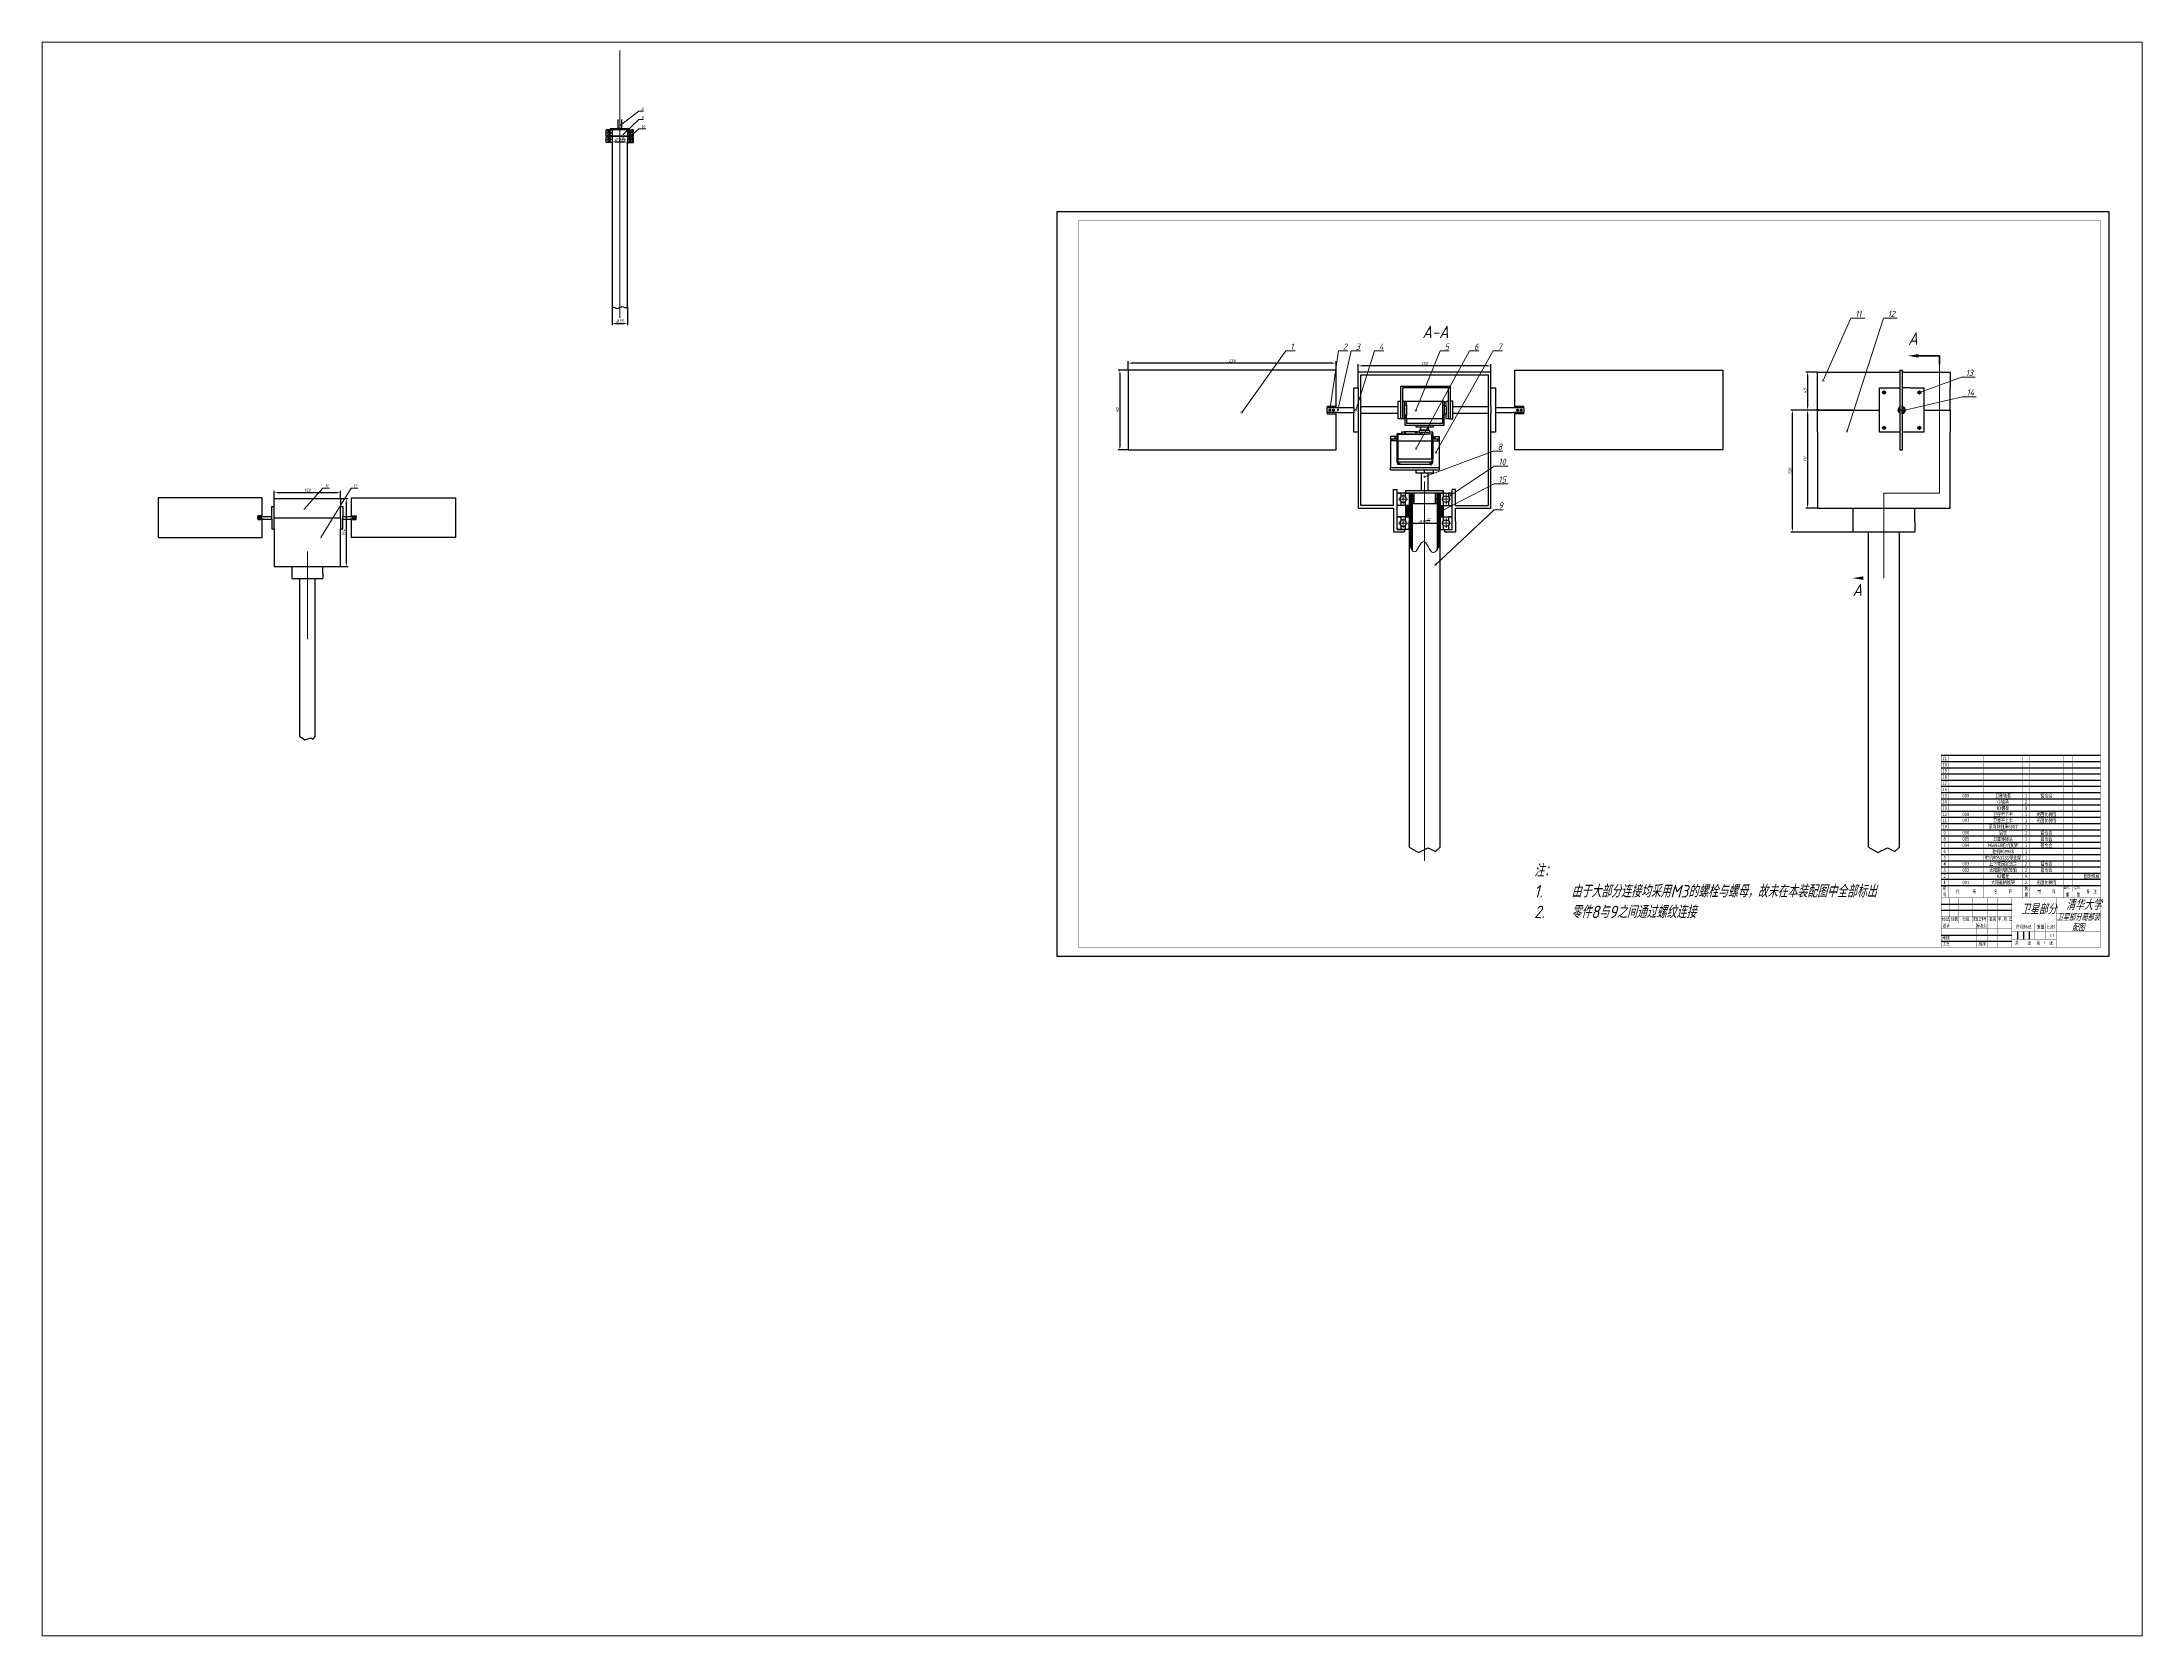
# Paper-space layout '布局1' of a CAD drawing. Header units: millimetres. Extents: x 26 to 231, y 20 to 176.
# The model-space entities are those that its viewports show. They can reach past a viewport. Long polylines and large blocks are cut down to what shows.
import ezdxf
from ezdxf import colors
from ezdxf.entities.mleader import LeaderData, LeaderLine
from ezdxf.enums import TextEntityAlignment as Align
from ezdxf.math import Vec2, Vec3

# ---------------------------------------------------------------- set-up
doc = ezdxf.new("R2010")
doc.units = ezdxf.units.MM
doc.header["$LTSCALE"] = 0.5
doc.linetypes.add('CENTER', pattern=[50.8, 31.75, -6.35, 6.35, -6.35])
for name, color, linetype in [('bear1', 7, 'Continuous'), ('bear2', 7, 'CENTER'), ('draw', 7, 'Continuous'), ('tf', 7, 'Continuous')]:
    doc.layers.add(name, color=color, linetype=linetype)
for name, color, linetype, lineweight in [('剖面线', 3, 'Continuous', 15), ('尺寸标注', 7, 'Continuous', 15), ('文字标注', 7, 'Continuous', 15), ('点画线', 1, 'CENTER', 15), ('粗实线', 7, 'Continuous', 30), ('细实线', 3, 'Continuous', 15)]:
    doc.layers.add(name, color=color, linetype=linetype, lineweight=lineweight)
doc.styles.add('BIAOTILAN', font='SimSun.ttf', dxfattribs={"width": 0.66, "height": 7})
doc.styles.add('LABLE_FS', font='SimSun.ttf', dxfattribs={"width": 0.66, "height": 4})
doc.styles.add('国标汉字3.5', font='gbeitc.shx', dxfattribs={"height": 3.5, "bigfont": 'gbcbig.shx'})
doc.dimstyles.new('国标尺寸', dxfattribs={"dimtxt": 3.5, "dimasz": 4, "dimexe": 2, "dimexo": 0, "dimgap": 1, "dimtad": 1, "dimtoh": 1, "dimdsep": 46, "dimtxsty": '国标汉字3.5', "dimcen": 3.5, "dimaunit": 1, "dimadec": 0, "dimazin": 1, "dimtfac": 1, "dimtmove": 0, "dimatfit": 3, "dimfxl": 1, "dimarcsym": 2})

# ---------------------------------------------------------------- blocks, each defined once
blk = doc.blocks.new('BTLABLE')
for points in [[(0, 0, 0.3, 0.3, 0), (0, 7, 0.3, 0.3, 0), (0, 14, 0, 0, 0)], [(8, 0, 0.3, 0.3, 0), (8, 7, 0.3, 0.3, 0), (8, 14, 0, 0, 0)], [(48, 0, 0.3, 0.3, 0), (48, 7, 0.3, 0.3, 0), (48, 14, 0, 0, 0)], [(92, 0, 0.3, 0.3, 0), (92, 7, 0.3, 0.3, 0), (92, 14, 0, 0, 0)], [(100, 0, 0.3, 0.3, 0), (100, 7, 0.3, 0.3, 0), (100, 14, 0, 0, 0)], [(138, 0, 0.3, 0.3, 0), (138, 7, 0.3, 0.3, 0), (138, 14, 0, 0, 0)], [(148, 7, 0.3, 0.3, 0), (148, 14, 0, 0, 0)], [(160, 0, 0.3, 0.3, 0), (160, 7, 0.3, 0.3, 0), (160, 14, 0, 0, 0)], [(180, 0, 0.3, 0.3, 0), (180, 7, 0.3, 0.3, 0), (180, 14, 0, 0, 0)]]:
    blk.add_lwpolyline(points, format="xyseb")
at = {"const_width": 0.3}
for points in [[(0, 0), (180, 0)], [(0, 14), (180, 14)]]:
    blk.add_lwpolyline(points, dxfattribs=at)
at = {"layer": 'draw', "const_width": 0.3}
blk.add_lwpolyline([(138, 7), (160, 7)], dxfattribs=at)
at = {"layer": 'draw', "style": 'LABLE_FS'}
for s, insert, char_height, width, attachment_point in [('序号', (4.1, 6.9), 4, 6.097, 5), ('代       号', (28.2, 6.9), 4, 29.768, 5), ('名      称', (70, 7), 4, 34.43, 5), ('数量', (96.3, 6.9), 4, 6.097, 5), ('材      料', (119.1, 7), 4, 34.43, 5), ('单件', (138.8, 12.9), 3.5, 8, 1), ('重    量', (149, 3.5), 4, 19.726, 5), ('总重', (150.3, 12.9), 3.5, 8, 1), ('备  注', (170, 6.9), 4, 17.215, 5)]:
    blk.add_mtext(s, dxfattribs=dict(at, insert=insert, char_height=char_height, width=width, attachment_point=attachment_point))
blk = doc.blocks.new('Btl')
at = {"const_width": 0.3}
for points in [[(-180, 56), (-180, 0)], [(0, 56), (-180, 56)], [(0, 0), (0, 56)], [(-180, 0), (0, 0)]]:
    blk.add_lwpolyline(points, dxfattribs=at)
at = {"layer": 'tf'}
for p, q in [((-180, 49), (-100, 49)), ((-180, 42), (-100, 42)), ((-180, 14), (-100, 14)), ((-180, 7), (-100, 7)), ((-93.5, 18), (-93.5, 9)), ((-87, 18), (-87, 9)), ((-80.5, 18), (-80.5, 9))]:
    blk.add_line(p, q, dxfattribs=at)
at = {"layer": 'tf', "const_width": 0.3}
for points in [[(-170, 56), (-170, 28)], [(-160, 56), (-160, 28)], [(-144, 56), (-144, 28)], [(-128, 56), (-128, 28)], [(-116, 56), (-116, 28)], [(-100, 56), (-100, 0)], [(-50, 56), (-50, 0)], [(-180, 35), (-100, 35)], [(-100, 28), (-180, 28)], [(-168, 28), (-168, 0)], [(-156, 28), (-156, 0)], [(-140, 28), (-140, 0)], [(-128, 28), (-128, 0)], [(-116, 28), (-116, 0)], [(-100, 28), (-50, 28)], [(-74, 28), (-74, 9)], [(-62, 28), (-62, 18), (-62, 9)], [(-50, 38), (0, 38)], [(-180, 21), (-100, 21)], [(-100, 18), (-50, 18)], [(-100, 9), (-50, 9)], [(-50, 18), (0, 18)]]:
    blk.add_lwpolyline(points, dxfattribs=at)
at = {"layer": 'tf'}
blk.add_blockref('BTLABLE', (-180, 56), dxfattribs=at)
at = {"style": 'BIAOTILAN'}
for s, width, p in [('标记', 0.8, (-179, 30.1)), ('设计', 0.8, (-178.3, 22.7)), ('处数', 0.8, (-169.1, 30.1)), ('分区', 0.8, (-156.1, 30.1)), ('更改文件号', 0.57, (-143.8, 30.1)), ('标准化', 0.72, (-139.8, 22.7)), ('签名', 0.8, (-125.8, 30.1)), ('年.月.日', 0.75, (-115.9, 30.1)), ('阶段标记', 0.8, (-94.9, 21.4)), ('重量', 0.8, (-71.7, 21.3)), ('比例', 0.8, (-60.1, 21.3)), ('工艺', 0.8, (-178.7, 2.3)), ('审核', 0.8, (-178.7, 9)), ('批准', 0.8, (-137.8, 2.3)), ('共    张', 0.8, (-96.6, 3.1))]:
    blk.add_text(s, height=3.8, dxfattribs=dict(at, width=width)).set_placement(p)
at = {"style": 'BIAOTILAN', "width": 0.8}
blk.add_text('第    张', height=3.8, dxfattribs=at).set_placement((-62.9, 5.1), align=Align.MIDDLE)
blk = doc.blocks.new('tf')
at = {"layer": 'tf', "color": 0, "lineweight": 25}
blk.add_lwpolyline([(-594.5, -420.5), (594.5, -420.5), (594.5, 420.5), (-594.5, 420.5)], close=True, dxfattribs=at)
at = {"layer": 'tf', "color": 0, "lineweight": 25, "const_width": 0.3}
blk.add_lwpolyline([(-569.5, -410.5), (584.5, -410.5), (584.5, 410.5), (-569.5, 410.5)], close=True, dxfattribs=at)
at = {"layer": 'tf', "color": 0, "lineweight": 25}
blk.add_blockref('Btl', (584.5, -410.5), dxfattribs=at)
blk = doc.blocks.new('lable')
at = {"lineweight": 25}
for p, q in [((0, 7), (180, 7)), ((0, 0), (180, 0))]:
    blk.add_line(p, q, dxfattribs=at)
at = {"lineweight": 25, "const_width": 0.3}
for points in [[(0, 0), (0, 7)], [(8, 0), (8, 7)], [(48, 0), (48, 7)], [(92, 0), (92, 7)], [(100, 0), (100, 7)], [(138, 0), (138, 7)], [(148, 0), (148, 7)], [(160, 0), (160, 7)], [(180, 0), (180, 7)]]:
    blk.add_lwpolyline(points, dxfattribs=at)
at = {"layer": 'draw', "lineweight": 25, "style": 'LABLE_FS', "width": 0.8}
for tag, p in [('NO', (4, 3.5)), ('DIA_NO', (28, 3.5)), ('NAME', (70, 3.5)), ('NUM', (96, 3.5)), ('MATERIAL', (119, 3.5)), ('ONE', (143, 3.5)), ('ALL', (154, 3.5)), ('NOTICE', (170, 3.5))]:
    blk.add_attdef(tag, text='', height=4, dxfattribs=at).set_placement(p, align=Align.MIDDLE)
blk = doc.blocks.new('*D19')
at = {"layer": 'Defpoints', "color": 0, "lineweight": 15, "transparency": 16777216}
for p in [(130.5, 720), (130.5, 711.9), (365.5, 711.9)]:
    blk.add_point(p, dxfattribs=at)
at = {"layer": '尺寸标注', "color": 0, "lineweight": -2, "transparency": 16777216}
for p, q in [((130.5, 711.9), (130.5, 722)), ((361.5, 720), (134.5, 720)), ((365.5, 711.9), (365.5, 722))]:
    blk.add_line(p, q, dxfattribs=at)
at = {"layer": '尺寸标注', "color": 0, "lineweight": 15, "transparency": 16777216}
for points in [[(134.5, 720.6), (134.5, 719.3), (130.5, 720)], [(361.5, 720.6), (361.5, 719.3), (365.5, 720)]]:
    blk.add_solid(points, dxfattribs=at)
at = {"layer": '尺寸标注', "color": 0, "lineweight": 15, "transparency": 16777216, "insert": (248, 722.7), "char_height": 3.5, "attachment_point": 5, "style": '国标汉字3.5'}
blk.add_mtext('236', dxfattribs=at)
blk = doc.blocks.new('*D20')
at = {"layer": 'Defpoints', "color": 0, "lineweight": 15, "transparency": 16777216}
for p in [(130.5, 711.9), (121.2, 621.9), (130.5, 621.9)]:
    blk.add_point(p, dxfattribs=at)
at = {"layer": '尺寸标注', "color": 0, "lineweight": -2, "transparency": 16777216}
for p, q in [((130.5, 711.9), (119.2, 711.9)), ((121.2, 707.9), (121.2, 625.9)), ((130.5, 621.9), (119.2, 621.9))]:
    blk.add_line(p, q, dxfattribs=at)
at = {"layer": '尺寸标注', "color": 0, "lineweight": 15, "transparency": 16777216}
for points in [[(120.5, 707.9), (121.9, 707.9), (121.2, 711.9)], [(120.5, 625.9), (121.9, 625.9), (121.2, 621.9)]]:
    blk.add_solid(points, dxfattribs=at)
at = {"layer": '尺寸标注', "color": 0, "lineweight": 15, "transparency": 16777216, "insert": (118.5, 666.9), "char_height": 3.5, "attachment_point": 5, "rotation": 90, "style": '国标汉字3.5'}
blk.add_mtext('90', dxfattribs=at)
blk = doc.blocks.new('*D21')
at = {"layer": 'Defpoints', "color": 0, "lineweight": 15, "transparency": 16777216}
for p in [(-759.2, 573.7), (-834.2, 566.9), (-759.2, 566.9)]:
    blk.add_point(p, dxfattribs=at)
at = {"layer": '尺寸标注', "color": 0, "lineweight": -2, "transparency": 16777216}
for p, q in [((-834.2, 566.9), (-834.2, 575.7)), ((-830.2, 573.7), (-763.2, 573.7)), ((-759.2, 566.9), (-759.2, 575.7))]:
    blk.add_line(p, q, dxfattribs=at)
at = {"layer": '尺寸标注', "color": 0, "lineweight": 15, "transparency": 16777216}
for points in [[(-830.2, 574.3), (-830.2, 573), (-834.2, 573.7)], [(-763.2, 574.3), (-763.2, 573), (-759.2, 573.7)]]:
    blk.add_solid(points, dxfattribs=at)
at = {"layer": '尺寸标注', "color": 0, "lineweight": 15, "transparency": 16777216, "insert": (-796.7, 576.4), "char_height": 3.5, "attachment_point": 5, "style": '国标汉字3.5'}
blk.add_mtext('150', dxfattribs=at)
blk = doc.blocks.new('*D22')
at = {"layer": 'Defpoints', "color": 0, "lineweight": 15, "transparency": 16777216}
for p in [(-759.2, 566.9), (-759.2, 490.1), (-752.8, 490.1)]:
    blk.add_point(p, dxfattribs=at)
at = {"layer": '尺寸标注', "color": 0, "lineweight": -2, "transparency": 16777216}
for p, q in [((-759.2, 566.9), (-750.8, 566.9)), ((-752.8, 562.9), (-752.8, 494.1)), ((-759.2, 490.1), (-750.8, 490.1))]:
    blk.add_line(p, q, dxfattribs=at)
at = {"layer": '尺寸标注', "color": 0, "lineweight": 15, "transparency": 16777216}
for points in [[(-753.4, 562.9), (-752.1, 562.9), (-752.8, 566.9)], [(-753.4, 494.1), (-752.1, 494.1), (-752.8, 490.1)]]:
    blk.add_solid(points, dxfattribs=at)
at = {"layer": '尺寸标注', "color": 0, "lineweight": 15, "transparency": 16777216, "insert": (-755.5, 528.5), "char_height": 3.5, "attachment_point": 5, "rotation": 90, "style": '国标汉字3.5'}
blk.add_mtext('154', dxfattribs=at)
blk = doc.blocks.new('*D23')
at = {"layer": 'Defpoints', "color": 0, "lineweight": 15, "transparency": 16777216}
for p in [(-452.5, 783.5), (-435, 783.5), (-435, 764.8)]:
    blk.add_point(p, dxfattribs=at)
at = {"layer": '尺寸标注', "color": 0, "lineweight": -2, "transparency": 16777216}
for p, q in [((-452.5, 783.5), (-452.5, 762.8)), ((-435, 783.5), (-435, 762.8)), ((-448.5, 764.8), (-439, 764.8))]:
    blk.add_line(p, q, dxfattribs=at)
at = {"layer": '尺寸标注', "color": 0, "lineweight": 15, "transparency": 16777216}
for points in [[(-448.5, 765.5), (-448.5, 764.1), (-452.5, 764.8)], [(-439, 765.5), (-439, 764.1), (-435, 764.8)]]:
    blk.add_solid(points, dxfattribs=at)
at = {"layer": '尺寸标注', "color": 0, "lineweight": 15, "transparency": 16777216, "insert": (-443.7, 767.5), "char_height": 3.5, "attachment_point": 5, "style": '国标汉字3.5'}
blk.add_mtext('%%c35', dxfattribs=at)
blk = doc.blocks.new('*D24')
at = {"layer": 'Defpoints', "color": 0, "lineweight": 15, "transparency": 16777216}
for p in [(-452.5, 977), (-435, 977), (-435, 969.7)]:
    blk.add_point(p, dxfattribs=at)
at = {"layer": '尺寸标注', "color": 0, "lineweight": -2, "transparency": 16777216}
for p, q in [((-452.5, 977), (-452.5, 967.7)), ((-435, 977), (-435, 967.7)), ((-448.5, 969.7), (-439, 969.7))]:
    blk.add_line(p, q, dxfattribs=at)
at = {"layer": '尺寸标注', "color": 0, "lineweight": 15, "transparency": 16777216}
for points in [[(-448.5, 970.4), (-448.5, 969.1), (-452.5, 969.7)], [(-439, 970.4), (-439, 969.1), (-435, 969.7)]]:
    blk.add_solid(points, dxfattribs=at)
at = {"layer": '尺寸标注', "color": 0, "lineweight": 15, "transparency": 16777216, "insert": (-443.7, 973), "char_height": 3.5, "attachment_point": 5, "style": '国标汉字3.5'}
blk.add_mtext('%%C35{\\H0.7x;\\SH7/k6;}', dxfattribs=at)
blk = doc.blocks.new('_DotSmall')
at = {"color": 0, "linetype": 'ByBlock', "lineweight": 15, "const_width": 0.5}
blk.add_lwpolyline([(-0.0625, 0, 1), (0.0625, 0, 1)], format="xyb", close=True, dxfattribs=at)
blk = doc.blocks.new('*D27')
at = {"layer": 'Defpoints', "color": 0, "lineweight": 15, "transparency": 16777216}
for p in [(390.5, 716.8), (390.5, 709.9), (540.5, 709.9)]:
    blk.add_point(p, dxfattribs=at)
at = {"layer": '尺寸标注', "color": 0, "lineweight": -2, "transparency": 16777216}
for p, q in [((390.5, 709.9), (390.5, 718.8)), ((536.5, 716.8), (394.5, 716.8)), ((540.5, 709.9), (540.5, 718.8))]:
    blk.add_line(p, q, dxfattribs=at)
at = {"layer": '尺寸标注', "color": 0, "lineweight": 15, "transparency": 16777216}
for points in [[(394.5, 717.5), (394.5, 716.2), (390.5, 716.8)], [(536.5, 717.5), (536.5, 716.2), (540.5, 716.8)]]:
    blk.add_solid(points, dxfattribs=at)
at = {"layer": '尺寸标注', "color": 0, "lineweight": 15, "transparency": 16777216, "insert": (465.5, 719.6), "char_height": 3.5, "attachment_point": 5, "style": '国标汉字3.5'}
blk.add_mtext('150', dxfattribs=at)
blk = doc.blocks.new('*D29')
at = {"layer": 'Defpoints', "color": 0, "lineweight": 15, "transparency": 16777216}
for p in [(448, 538.9), (448, 533.2), (483, 533.2)]:
    blk.add_point(p, dxfattribs=at)
at = {"layer": '尺寸标注', "color": 0, "lineweight": -2, "transparency": 16777216}
for p, q in [((448, 533.2), (448, 540.9)), ((479, 538.9), (452, 538.9)), ((483, 533.2), (483, 540.9))]:
    blk.add_line(p, q, dxfattribs=at)
at = {"layer": '尺寸标注', "color": 0, "lineweight": 15, "transparency": 16777216}
for points in [[(452, 539.5), (452, 538.2), (448, 538.9)], [(479, 539.5), (479, 538.2), (483, 538.9)]]:
    blk.add_solid(points, dxfattribs=at)
at = {"layer": '尺寸标注', "color": 0, "lineweight": 15, "transparency": 16777216, "insert": (465.5, 542.1), "char_height": 3.5, "attachment_point": 5, "style": '国标汉字3.5'}
blk.add_mtext('%%C35{\\H0.7x;\\SH7/k6;}', dxfattribs=at)
blk = doc.blocks.new('*D30')
at = {"layer": 'Defpoints', "color": 0, "lineweight": 15, "transparency": 16777216}
for p in [(909.4, 709.9), (898.2, 666.9), (909.4, 666.9)]:
    blk.add_point(p, dxfattribs=at)
at = {"layer": '尺寸标注', "color": 0, "lineweight": -2, "transparency": 16777216}
for p, q in [((909.4, 709.9), (896.2, 709.9)), ((898.2, 705.9), (898.2, 670.9)), ((909.4, 666.9), (896.2, 666.9))]:
    blk.add_line(p, q, dxfattribs=at)
at = {"layer": '尺寸标注', "color": 0, "lineweight": 15, "transparency": 16777216}
for points in [[(897.5, 705.9), (898.8, 705.9), (898.2, 709.9)], [(897.5, 670.9), (898.8, 670.9), (898.2, 666.9)]]:
    blk.add_solid(points, dxfattribs=at)
at = {"layer": '尺寸标注', "color": 0, "lineweight": 15, "transparency": 16777216, "insert": (895.4, 688.4), "char_height": 3.5, "attachment_point": 5, "rotation": 90, "style": '国标汉字3.5'}
blk.add_mtext('43', dxfattribs=at)
blk = doc.blocks.new('*D31')
at = {"layer": 'Defpoints', "color": 0, "lineweight": 15, "transparency": 16777216}
for p in [(909.4, 666.9), (898.1, 556.2), (909.4, 556.2)]:
    blk.add_point(p, dxfattribs=at)
at = {"layer": '尺寸标注', "color": 0, "lineweight": -2, "transparency": 16777216}
for p, q in [((909.4, 666.9), (896.1, 666.9)), ((898.1, 662.9), (898.1, 560.2)), ((909.4, 556.2), (896.1, 556.2))]:
    blk.add_line(p, q, dxfattribs=at)
at = {"layer": '尺寸标注', "color": 0, "lineweight": 15, "transparency": 16777216}
for points in [[(897.5, 662.9), (898.8, 662.9), (898.1, 666.9)], [(897.5, 560.2), (898.8, 560.2), (898.1, 556.2)]]:
    blk.add_solid(points, dxfattribs=at)
at = {"layer": '尺寸标注', "color": 0, "lineweight": 15, "transparency": 16777216, "insert": (895.4, 611.5), "char_height": 3.5, "attachment_point": 5, "rotation": 90, "style": '国标汉字3.5'}
blk.add_mtext('111', dxfattribs=at)
blk = doc.blocks.new('*D32')
at = {"layer": 'Defpoints', "color": 0, "lineweight": 15, "transparency": 16777216}
for p in [(881.1, 666.9), (949.4, 666.9), (949.4, 529.2)]:
    blk.add_point(p, dxfattribs=at)
at = {"layer": '尺寸标注', "color": 0, "lineweight": -2, "transparency": 16777216}
for p, q in [((949.4, 666.9), (879.1, 666.9)), ((881.1, 533.2), (881.1, 662.9)), ((949.4, 529.2), (879.1, 529.2))]:
    blk.add_line(p, q, dxfattribs=at)
at = {"layer": '尺寸标注', "color": 0, "lineweight": 15, "transparency": 16777216}
for points in [[(880.4, 662.9), (881.7, 662.9), (881.1, 666.9)], [(880.4, 533.2), (881.7, 533.2), (881.1, 529.2)]]:
    blk.add_solid(points, dxfattribs=at)
at = {"layer": '尺寸标注', "color": 0, "lineweight": 15, "transparency": 16777216, "insert": (878.3, 598), "char_height": 3.5, "attachment_point": 5, "rotation": 90, "style": '国标汉字3.5'}
blk.add_mtext('138', dxfattribs=at)

msp = doc.modelspace()

# ---------------------------------------------------------------- hatches: boundary and pattern name
at = {"layer": '剖面线', "lineweight": 15}
h = msp.add_hatch(dxfattribs=at)
h.set_pattern_fill('ANSI31', color=256, scale=0.4, angle=90)
h.set_pattern_definition([(135, (-1320.0235, -777.544), (-0.8980256, -0.8980256), [])])
edge = h.paths.add_edge_path()
edge.add_line((450.965, 561.225), (450.965, 573.225))
edge.add_line((450.965, 573.225), (447.965, 573.225))
edge.add_line((447.965, 573.225), (447.965, 559.225))
edge.add_line((447.965, 559.225), (447.965, 546.225))
edge.add_line((447.965, 546.225), (447.965, 514.684))
edge.add_spline(control_points=[(447.965, 514.684), (449.094, 512.392), (450.223, 510.1), (451.365, 508.559)], knot_values=[0, 0, 0, 0, 2.78863771, 2.78863771, 2.78863771, 2.78863771], degree=3, periodic=0)
edge.add_line((451.365, 508.559), (451.365, 551.225))
edge.add_line((451.365, 551.225), (450.965, 551.225))
edge.add_line((450.965, 551.225), (450.965, 561.225))
edge = h.paths.add_edge_path()
edge.add_line((482.965, 559.225), (482.965, 573.225))
edge.add_line((482.965, 573.225), (479.965, 573.225))
edge.add_line((479.965, 573.225), (479.965, 561.225))
edge.add_line((479.965, 561.225), (479.965, 551.225))
edge.add_line((479.965, 551.225), (479.565, 551.225))
edge.add_line((479.565, 551.225), (479.565, 509.246))
edge.add_spline(control_points=[(479.565, 509.246), (480.693, 510.804), (481.829, 512.744), (482.965, 514.684)], knot_values=[24.45528418, 24.45528418, 24.45528418, 24.45528418, 26.89441625, 26.89441625, 26.89441625, 26.89441625], degree=3, periodic=0)
edge.add_line((482.965, 514.684), (482.965, 546.225))
edge.add_line((482.965, 546.225), (482.965, 559.225))
h = msp.add_hatch(dxfattribs=at)
h.set_pattern_fill('ANSI31', color=256, scale=0.4, angle=160)
h.set_pattern_definition([(205, (-1320.0235, -777.544), (0.5367252, -1.1510109), [])])
h.paths.add_polyline_path([(453.465, 573.225), (451.365, 573.225), (451.365, 561.225), (453.465, 561.225)])
h.paths.add_polyline_path([(479.565, 573.225), (477.465, 573.225), (477.465, 561.225), (479.565, 561.225)])
h = msp.add_hatch(dxfattribs=at)
h.set_pattern_fill('ANSI31', color=256, scale=0.4)
h.set_pattern_definition([(45, (-1320.0235, -777.544), (-0.8980256, 0.8980256), [])])
h.paths.add_polyline_path([(447.965, 559.225), (446.965, 559.225), (443.888, 559.225), (443.888, 546.225), (446.965, 546.225), (447.965, 546.225)])
h.paths.add_polyline_path([(487.042, 559.225), (483.965, 559.225), (482.965, 559.225), (482.965, 546.225), (483.965, 546.225), (487.042, 546.225)])

# ---------------------------------------------------------------- linework, layer by layer
at = {"layer": 'bear1', "lineweight": 30}
for points in [[(-457.2, 983.507), (-457.2, 981.343, 0.41421356), (-457.2, 978.67), (-457.2, 976.507), (-458.738, 976.507, -0.41421356), (-459.238, 977.007), (-459.238, 983.007, -0.41421356), (-458.738, 983.507)], [(-457.2, 976.007), (-457.2, 973.843, 0.41421356), (-457.2, 971.17), (-457.2, 969.007), (-458.738, 969.007, -0.41421356), (-459.238, 969.507), (-459.238, 975.507, -0.41421356), (-458.738, 976.007)], [(-455.863, 978.117, 1), (-455.863, 981.897, 1)], [(-455.863, 970.617, 1), (-455.863, 974.397, 1)], [(-454.527, 976.507), (-454.527, 978.67, 0.41421356), (-454.527, 981.343), (-454.527, 983.507), (-452.988, 983.507, -0.41421356), (-452.488, 983.007), (-452.488, 977.007, -0.41421356), (-452.988, 976.507)], [(-454.527, 969.007), (-454.527, 971.17, 0.41421356), (-454.527, 973.843), (-454.527, 976.007), (-452.988, 976.007, -0.41421356), (-452.488, 975.507), (-452.488, 969.507, -0.41421356), (-452.988, 969.007)], [(-432.95, 976.507), (-432.95, 978.67, -0.41421356), (-432.95, 981.343), (-432.95, 983.507), (-434.488, 983.507, 0.41421356), (-434.988, 983.007), (-434.988, 977.007, 0.41421356), (-434.488, 976.507)], [(-432.95, 969.007), (-432.95, 971.17, -0.41421356), (-432.95, 973.843), (-432.95, 976.007), (-434.488, 976.007, 0.41421356), (-434.988, 975.507), (-434.988, 969.507, 0.41421356), (-434.488, 969.007)], [(-431.613, 978.117, -1), (-431.613, 981.897, -1)], [(-431.613, 970.617, -1), (-431.613, 974.397, -1)], [(-430.277, 983.507), (-430.277, 981.343, -0.41421356), (-430.277, 978.67), (-430.277, 976.507), (-428.738, 976.507, 0.41421356), (-428.238, 977.007), (-428.238, 983.007, 0.41421356), (-428.738, 983.507)], [(-430.277, 976.007), (-430.277, 973.843, -0.41421356), (-430.277, 971.17), (-430.277, 969.007), (-428.738, 969.007, 0.41421356), (-428.238, 969.507), (-428.238, 975.507, 0.41421356), (-428.738, 976.007)], [(438.542, 573.225), (438.542, 568.898, 0.41421356), (438.542, 563.552), (438.542, 559.225), (435.465, 559.225, -0.41421356), (434.465, 560.225), (434.465, 572.225, -0.41421356), (435.465, 573.225)], [(441.215, 562.445, 1), (441.215, 570.005, 1)], [(443.888, 559.225), (443.888, 563.552, 0.41421356), (443.888, 568.898), (443.888, 573.225), (446.965, 573.225, -0.41421356), (447.965, 572.225), (447.965, 560.225, -0.41421356), (446.965, 559.225)], [(487.042, 559.225), (487.042, 563.552, -0.41421356), (487.042, 568.898), (487.042, 573.225), (483.965, 573.225, 0.41421356), (482.965, 572.225), (482.965, 560.225, 0.41421356), (483.965, 559.225)], [(489.715, 562.445, -1), (489.715, 570.005, -1)], [(492.388, 573.225), (492.388, 568.898, -0.41421356), (492.388, 563.552), (492.388, 559.225), (495.465, 559.225, 0.41421356), (496.465, 560.225), (496.465, 572.225, 0.41421356), (495.465, 573.225)], [(438.542, 546.225), (438.542, 541.898, 0.41421356), (438.542, 536.552), (438.542, 532.225), (435.465, 532.225, -0.41421356), (434.465, 533.225), (434.465, 545.225, -0.41421356), (435.465, 546.225)], [(443.888, 532.225), (443.888, 536.552, 0.41421356), (443.888, 541.898), (443.888, 546.225), (446.965, 546.225, -0.41421356), (447.965, 545.225), (447.965, 533.225, -0.41421356), (446.965, 532.225)], [(487.042, 532.225), (487.042, 536.552, -0.41421356), (487.042, 541.898), (487.042, 546.225), (483.965, 546.225, 0.41421356), (482.965, 545.225), (482.965, 533.225, 0.41421356), (483.965, 532.225)], [(492.388, 546.225), (492.388, 541.898, -0.41421356), (492.388, 536.552), (492.388, 532.225), (495.465, 532.225, 0.41421356), (496.465, 533.225), (496.465, 545.225, 0.41421356), (495.465, 546.225)], [(441.215, 535.445, 1), (441.215, 543.005, 1)], [(489.715, 535.445, -1), (489.715, 543.005, -1)]]:
    msp.add_lwpolyline(points, format="xyb", close=True, dxfattribs=at)
for points in [[(-452.988, 983.507), (-458.738, 983.507)], [(-452.988, 976.507), (-458.738, 976.507)], [(-452.988, 976.007), (-458.738, 976.007)], [(-434.488, 983.507), (-428.738, 983.507)], [(-434.488, 976.507), (-428.738, 976.507)], [(-434.488, 976.007), (-428.738, 976.007)], [(-452.988, 969.007), (-458.738, 969.007)], [(-434.488, 969.007), (-428.738, 969.007)], [(446.965, 573.225), (435.465, 573.225)], [(483.965, 573.225), (495.465, 573.225)], [(446.965, 559.225), (435.465, 559.225)], [(446.965, 546.225), (435.465, 546.225)], [(483.965, 559.225), (495.465, 559.225)], [(483.965, 546.225), (495.465, 546.225)], [(446.965, 532.225), (435.465, 532.225)], [(483.965, 532.225), (495.465, 532.225)]]:
    msp.add_lwpolyline(points, dxfattribs=at)
at = {"layer": 'bear2', "lineweight": 0}
for p, q in [((-453.231, 980.007), (-458.496, 980.007)), ((-455.863, 977.312), (-455.863, 982.702)), ((-455.863, 969.812), (-455.863, 975.202)), ((-434.246, 980.007), (-428.981, 980.007)), ((-431.613, 977.312), (-431.613, 982.702)), ((-431.613, 969.812), (-431.613, 975.202)), ((-453.231, 972.507), (-458.496, 972.507)), ((-434.246, 972.507), (-428.981, 972.507)), ((441.215, 560.835), (441.215, 571.615)), ((489.715, 560.835), (489.715, 571.615)), ((446.48, 566.225), (435.95, 566.225)), ((484.45, 566.225), (494.98, 566.225)), ((446.48, 539.225), (435.95, 539.225)), ((441.215, 533.835), (441.215, 544.615)), ((484.45, 539.225), (494.98, 539.225)), ((489.715, 533.835), (489.715, 544.615))]:
    msp.add_line(p, q, dxfattribs=at)
at = {"layer": '点画线', "lineweight": 15}
for p, q in [((-443.738, 770.917), (-443.738, 1072.874)), ((984.547, 689.167), (984.547, 684.583)), ((1024.543, 689.167), (1024.543, 684.583)), ((357.093, 666.875), (359.956, 666.875)), ((358.524, 668.218), (358.524, 665.498)), ((361.115, 666.875), (363.978, 666.875)), ((362.547, 668.218), (362.547, 665.498)), ((569.115, 666.875), (571.978, 666.875)), ((570.547, 668.218), (570.547, 665.498)), ((573.115, 666.875), (575.978, 666.875)), ((574.547, 668.218), (574.547, 665.498)), ((978.871, 666.871), (975.86, 666.871)), ((982.342, 686.875), (986.759, 686.875)), ((999.666, 666.875), (1009.413, 666.875)), ((1004.54, 662.104), (1004.54, 671.776)), ((1022.338, 686.875), (1026.755, 686.875)), ((982.342, 646.875), (986.759, 646.875)), ((984.547, 649.167), (984.547, 644.583)), ((1022.338, 646.875), (1026.755, 646.875)), ((1024.543, 649.167), (1024.543, 644.583)), ((465.465, 157.687), (465.465, 586.225)), ((-851.268, 546.075), (-851.268, 544.715)), ((-849.257, 546.075), (-849.257, 544.715)), ((-745.279, 546.075), (-745.279, 544.715)), ((-743.268, 546.075), (-743.268, 544.715)), ((-851.984, 545.404), (-850.553, 545.404)), ((-849.973, 545.404), (-848.541, 545.404)), ((-745.995, 545.404), (-744.564, 545.404)), ((-743.984, 545.404), (-742.552, 545.404)), ((-796.727, 507.229), (-796.727, 408.286))]:
    msp.add_line(p, q, dxfattribs=at)
at = {"layer": '点画线', "color": 18, "lineweight": 15, "true_color": 0x000000}
for p, q in [((1047.142, 728.186), (1047.147, 573.225)), ((1047.147, 573.225), (984.447, 573.225)), ((984.447, 573.225), (984.447, 477.138))]:
    msp.add_line(p, q, dxfattribs=at)
at = {"layer": '点画线', "color": 18, "lineweight": 50, "true_color": 0x000000}
msp.add_line((1047.142, 728.186), (1047.142, 718.586), dxfattribs=at)
for points in [[(1023.785, 728.186, 4, 0, 0), (1011.785, 728.186, 0, 0, 0)], [(961.09, 477.138, 4, 0, 0), (949.09, 477.138, 0, 0, 0)], [(984.447, 486.689, 0, 0, 0), (984.447, 477.138, 0, 0, 0), (961.09, 477.138, 0, 16, 0)]]:
    msp.add_lwpolyline(points, format="xyseb", dxfattribs=at)
msp.add_lwpolyline([(1047.142, 728.186), (1023.785, 728.186)], dxfattribs=at)
at = {"layer": '点画线', "lineweight": 15}
for start, end in [(124.849905, 235.150095), (286.60155, 73.39845)]:
    msp.add_arc((1004.547, 666.875), 3.5, start, end, dxfattribs=at)
at = {"layer": '粗实线', "lineweight": 30}
for p, q in [((-455.863, 976.507), (-455.863, 976.007)), ((-431.613, 976.007), (-455.863, 976.007)), ((-452.988, 976.507), (-431.613, 976.507)), ((-452.488, 983.007), (-452.488, 983.507)), ((-452.488, 977.007), (-452.488, 976.507)), ((-452.488, 975.507), (-452.488, 976.007)), ((-434.988, 983.007), (-434.988, 983.507)), ((-434.988, 977.007), (-434.988, 976.507)), ((-434.988, 975.507), (-434.988, 976.007)), ((-431.613, 976.507), (-431.613, 976.007)), ((-452.488, 969.507), (-452.488, 783.507)), ((-434.988, 783.507), (-434.988, 969.507)), ((1002.547, 711.875), (1005.547, 711.875)), ((1002.547, 711.875), (1002.547, 621.875)), ((1005.547, 693.875), (1005.547, 711.875)), ((390.465, 691.875), (390.465, 709.875)), ((540.465, 709.875), (390.547, 709.875)), ((393.465, 559.225), (393.465, 706.875)), ((393.465, 706.875), (537.465, 706.875)), ((537.465, 706.875), (537.465, 559.225)), ((540.465, 670.875), (540.465, 709.875)), ((909.447, 691.875), (909.447, 709.875)), ((909.447, 709.875), (1002.547, 709.875)), ((909.447, 641.875), (909.447, 691.875)), ((979.547, 641.875), (979.547, 691.875)), ((979.547, 691.875), (1002.547, 691.875)), ((1006.547, 709.875), (1005.547, 709.875)), ((1005.547, 621.875), (1005.547, 693.875)), ((1014.547, 691.875), (1005.547, 691.875)), ((1006.547, 709.875), (1059.447, 709.875)), ((1014.547, 691.875), (1029.547, 691.875)), ((1029.547, 691.875), (1029.547, 641.875)), ((1059.447, 709.875), (1059.447, 691.875)), ((1059.447, 666.875), (1059.447, 691.875)), ((365.547, 670.903), (355.547, 670.903)), ((355.547, 670.903), (355.547, 669.703)), ((365.547, 669.703), (365.547, 670.903)), ((909.447, 666.875), (979.547, 666.875)), ((1029.547, 666.875), (1059.447, 666.875)), ((1059.447, 666.875), (1059.447, 641.875)), ((355.547, 664.046), (355.547, 662.846)), ((355.547, 662.846), (365.547, 662.846)), ((390.465, 641.875), (390.465, 556.225)), ((540.465, 556.225), (540.465, 641.875)), ((909.447, 641.875), (909.447, 556.225)), ((1002.547, 641.875), (979.547, 641.875)), ((1029.547, 641.875), (1005.547, 641.875)), ((1059.447, 556.225), (1059.447, 641.875)), ((1002.547, 621.875), (1005.547, 621.875)), ((461.465, 596.225), (461.465, 576.225)), ((469.465, 576.225), (469.465, 596.225)), ((430.465, 559.225), (430.465, 577.225)), ((430.465, 577.225), (434.465, 577.225)), ((434.465, 559.225), (434.465, 577.225)), ((444.465, 573.225), (444.465, 576.225)), ((444.465, 576.225), (486.465, 576.225)), ((486.465, 573.225), (444.465, 573.225)), ((447.965, 573.225), (447.965, 559.225)), ((450.965, 561.225), (450.965, 573.225)), ((450.965, 573.225), (451.365, 573.225)), ((465.465, 573.225), (453.465, 573.225)), ((453.465, 573.225), (453.465, 561.225)), ((477.465, 573.225), (477.465, 561.225)), ((479.965, 561.225), (479.965, 573.225)), ((482.965, 573.225), (482.965, 559.225)), ((486.465, 576.225), (486.465, 573.225)), ((496.465, 559.225), (496.465, 577.225)), ((500.465, 577.225), (496.465, 577.225)), ((500.465, 559.225), (500.465, 577.225)), ((-965.268, 567.904), (-965.268, 522.904)), ((-847.768, 567.904), (-965.268, 567.904)), ((-847.768, 547.418), (-852.768, 547.418)), ((-852.768, 547.418), (-852.768, 546.818)), ((-852.768, 543.989), (-852.768, 546.818)), ((-852.768, 546.818), (-847.768, 546.818)), ((-847.768, 546.818), (-847.768, 567.904)), ((-847.768, 546.818), (-846.768, 546.818)), ((-846.768, 546.818), (-846.768, 546.904)), ((-846.768, 546.904), (-836.727, 546.904)), ((-836.727, 546.904), (-836.727, 557.904)), ((-836.727, 557.904), (-834.227, 557.904)), ((-836.727, 543.904), (-836.727, 546.904)), ((-834.227, 557.904), (-834.227, 566.904)), ((-834.227, 566.904), (-759.227, 566.904)), ((-834.227, 532.904), (-834.227, 557.904)), ((-759.227, 566.904), (-759.227, 557.904)), ((-759.227, 557.904), (-756.727, 557.904)), ((-759.227, 545.404), (-759.227, 557.904)), ((-756.727, 557.904), (-756.727, 546.904)), ((-756.727, 546.904), (-747.768, 546.904)), ((-756.727, 532.904), (-756.727, 546.904)), ((-747.768, 546.904), (-747.768, 546.818)), ((-747.768, 546.818), (-746.768, 546.818)), ((-746.768, 547.404), (-746.768, 567.904)), ((-746.768, 567.904), (-629.268, 567.904)), ((-746.768, 546.818), (-746.768, 547.404)), ((-746.768, 547.404), (-741.768, 547.404)), ((-741.768, 546.818), (-746.768, 546.818)), ((-741.768, 547.404), (-741.768, 546.818)), ((-741.768, 543.989), (-741.768, 546.818)), ((-629.268, 567.904), (-629.268, 522.904)), ((390.465, 556.225), (430.465, 556.225)), ((430.465, 559.225), (393.465, 559.225)), ((430.465, 556.225), (430.465, 541.225)), ((434.465, 556.225), (434.465, 559.225)), ((434.465, 532.225), (434.465, 556.225)), ((443.888, 559.225), (443.888, 546.225)), ((446.965, 559.225), (447.965, 559.225)), ((446.965, 546.225), (447.965, 546.225)), ((447.965, 559.225), (447.965, 546.225)), ((447.965, 546.225), (447.965, 173.225)), ((453.465, 561.225), (450.965, 561.225)), ((450.965, 551.225), (451.365, 551.225)), ((451.365, 561.225), (451.365, 508.559)), ((453.465, 561.225), (477.465, 561.225)), ((477.465, 561.225), (479.965, 561.225)), ((479.565, 561.225), (479.565, 509.246)), ((479.965, 551.225), (479.565, 551.225)), ((482.965, 559.225), (482.965, 546.225)), ((483.965, 559.225), (482.965, 559.225)), ((482.965, 173.225), (482.965, 546.225)), ((483.965, 546.225), (482.965, 546.225)), ((487.042, 546.225), (487.042, 559.225)), ((496.465, 556.225), (496.465, 559.225)), ((496.465, 532.225), (496.465, 556.225)), ((500.465, 559.225), (537.465, 559.225)), ((500.465, 541.225), (500.465, 556.225)), ((500.465, 556.225), (540.465, 556.225)), ((909.447, 556.225), (1059.447, 556.225)), ((949.447, 556.225), (949.447, 541.225)), ((1019.447, 541.225), (1019.447, 556.225)), ((-965.268, 522.904), (-847.768, 522.904)), ((-847.768, 543.989), (-852.768, 543.989)), ((-852.768, 543.989), (-852.768, 543.389)), ((-852.768, 543.389), (-847.768, 543.389)), ((-847.768, 522.904), (-847.768, 543.989)), ((-847.768, 543.989), (-846.768, 543.989)), ((-846.768, 543.989), (-846.768, 543.904)), ((-846.768, 543.904), (-836.727, 543.904)), ((-836.727, 543.904), (-836.727, 532.904)), ((-836.727, 532.904), (-834.227, 532.904)), ((-834.227, 545.404), (-759.227, 545.404)), ((-834.227, 532.904), (-834.227, 490.079)), ((-759.227, 545.404), (-759.227, 532.904)), ((-759.227, 532.904), (-756.727, 532.904)), ((-759.227, 490.079), (-759.227, 532.904)), ((-756.727, 543.904), (-747.768, 543.904)), ((-747.768, 543.904), (-747.768, 543.989)), ((-747.768, 543.989), (-746.768, 543.989)), ((-746.768, 543.989), (-746.768, 543.404)), ((-741.768, 543.989), (-746.768, 543.989)), ((-746.768, 543.404), (-741.768, 543.404)), ((-746.768, 522.904), (-746.768, 543.404)), ((-629.268, 522.904), (-746.768, 522.904)), ((-741.768, 543.404), (-741.768, 543.989)), ((430.465, 541.225), (430.465, 531.225)), ((430.465, 531.225), (430.465, 529.225)), ((430.465, 529.225), (442.965, 529.225)), ((434.465, 533.225), (434.465, 532.225)), ((435.465, 532.225), (434.465, 532.225)), ((434.465, 532.225), (442.965, 532.225)), ((442.965, 532.225), (442.965, 529.225)), ((487.965, 532.225), (487.965, 529.225)), ((487.965, 529.225), (500.465, 529.225)), ((495.465, 532.225), (496.465, 532.225)), ((500.465, 541.225), (500.465, 531.225)), ((500.465, 531.225), (500.465, 529.225)), ((949.447, 541.225), (949.447, 531.225)), ((949.447, 531.225), (949.447, 529.225)), ((949.447, 529.225), (1019.447, 529.225)), ((966.947, 173.225), (966.947, 529.225)), ((1001.947, 173.225), (1001.947, 529.225)), ((1019.447, 541.225), (1019.447, 531.225)), ((1019.447, 531.225), (1019.447, 529.225)), ((-834.227, 490.079), (-759.227, 490.079)), ((-814.227, 490.079), (-814.227, 482.579)), ((-814.227, 482.579), (-814.227, 477.579)), ((-814.227, 477.579), (-814.227, 476.579)), ((-814.227, 476.579), (-779.227, 476.579)), ((-805.477, 475.579), (-805.477, 476.579)), ((-805.477, 475.579), (-805.477, 298.579)), ((-787.977, 475.579), (-787.977, 476.579)), ((-787.977, 298.579), (-787.977, 475.579)), ((-779.227, 482.579), (-779.227, 490.079)), ((-779.227, 482.579), (-779.227, 477.579)), ((-779.227, 477.579), (-779.227, 476.579))]:
    msp.add_line(p, q, dxfattribs=at)
at = {"layer": '粗实线'}
for p, q in [((-454.238, 983.507), (-454.238, 985.007)), ((-454.238, 985.007), (-445.738, 985.007)), ((-433.238, 983.507), (-454.238, 983.507)), ((-445.738, 985.007), (-445.738, 995.007)), ((-441.738, 985.007), (-445.738, 985.007)), ((-441.738, 995.007), (-441.738, 985.007)), ((-441.738, 985.007), (-433.238, 985.007)), ((-433.238, 985.007), (-433.238, 983.507)), ((130.547, 711.875), (130.547, 621.875)), ((365.547, 711.875), (130.547, 711.875)), ((365.547, 669.703), (365.547, 711.875)), ((567.547, 669.703), (567.547, 711.875)), ((567.547, 711.875), (802.547, 711.875)), ((802.547, 711.875), (802.547, 621.875)), ((385.465, 669.875), (385.465, 691.875)), ((385.465, 691.875), (390.465, 691.875)), ((390.465, 691.875), (390.465, 641.875)), ((438.547, 676.875), (438.547, 693.875)), ((438.547, 693.875), (494.547, 693.875)), ((492.547, 691.875), (440.547, 691.875)), ((440.547, 691.875), (440.547, 656.875)), ((492.547, 656.875), (492.547, 691.875)), ((494.547, 693.875), (494.547, 656.875)), ((540.465, 670.875), (540.465, 691.875)), ((540.465, 691.875), (545.465, 691.875)), ((545.465, 691.875), (545.465, 641.875)), ((355.547, 664.046), (355.547, 669.703)), ((355.547, 669.703), (365.547, 669.703)), ((365.547, 669.703), (367.547, 669.703)), ((367.547, 669.703), (367.547, 669.875)), ((367.547, 669.875), (385.465, 669.875)), ((385.465, 669.875), (385.465, 663.875)), ((393.465, 670.875), (435.547, 670.875)), ((435.547, 670.875), (435.547, 676.875)), ((435.547, 676.875), (438.547, 676.875)), ((435.547, 656.875), (435.547, 670.875)), ((438.547, 656.875), (438.547, 676.875)), ((440.547, 676.875), (442.547, 676.875)), ((442.547, 676.875), (442.547, 671.375)), ((442.547, 671.375), (443.047, 671.375)), ((442.547, 671.375), (442.547, 662.375)), ((443.047, 671.375), (443.047, 672.875)), ((443.047, 672.875), (443.347, 672.875)), ((443.047, 660.875), (443.047, 671.375)), ((443.347, 672.875), (443.347, 676.875)), ((443.347, 676.875), (487.547, 676.875)), ((443.347, 672.875), (445.047, 672.875)), ((445.047, 672.875), (445.047, 676.875)), ((445.047, 672.875), (445.047, 660.875)), ((485.547, 676.875), (485.547, 672.875)), ((485.547, 672.875), (487.547, 672.875)), ((485.547, 672.875), (485.547, 656.875)), ((487.547, 676.875), (487.547, 671.375)), ((487.547, 672.875), (487.547, 662.375)), ((487.547, 671.375), (490.047, 671.375)), ((490.047, 671.375), (490.047, 676.875)), ((490.047, 676.875), (492.047, 676.875)), ((490.047, 671.375), (490.047, 662.375)), ((492.047, 676.875), (492.047, 656.875)), ((497.547, 676.875), (494.547, 676.875)), ((497.547, 656.875), (497.547, 676.875)), ((497.547, 670.875), (537.465, 670.875)), ((540.465, 670.875), (540.465, 662.875)), ((545.465, 669.875), (565.547, 669.875)), ((565.547, 669.875), (565.547, 669.703)), ((565.547, 669.703), (577.547, 669.703)), ((577.547, 670.875), (567.547, 670.875)), ((567.547, 670.875), (567.547, 669.703)), ((577.547, 669.703), (577.547, 670.875)), ((577.547, 669.703), (577.547, 664.046)), ((365.547, 664.046), (355.547, 664.046)), ((365.547, 621.875), (365.547, 664.046)), ((367.547, 664.046), (365.547, 664.046)), ((367.547, 663.875), (367.547, 664.046)), ((385.465, 663.875), (367.547, 663.875)), ((385.465, 641.875), (385.465, 663.875)), ((390.465, 641.875), (385.465, 641.875)), ((435.547, 662.875), (393.465, 662.875)), ((438.547, 656.875), (435.547, 656.875)), ((440.547, 656.875), (438.547, 656.875)), ((442.726, 642.025), (439.547, 642.025)), ((439.547, 642.025), (439.547, 640.025)), ((442.547, 656.875), (440.547, 656.875)), ((442.547, 662.375), (443.047, 662.375)), ((442.547, 662.375), (442.547, 656.875)), ((443.519, 642.525), (442.726, 642.525)), ((442.726, 642.525), (442.726, 642.025)), ((442.726, 642.025), (442.76, 642.025)), ((442.76, 642.025), (442.76, 640.025)), ((445.047, 660.875), (443.047, 660.875)), ((443.347, 660.875), (443.347, 649.875)), ((443.347, 649.875), (487.547, 649.875)), ((454.519, 642.525), (443.519, 642.525)), ((443.519, 642.525), (443.519, 640.025)), ((445.047, 656.875), (445.047, 660.875)), ((485.547, 656.875), (445.047, 656.875)), ((445.347, 651.875), (445.347, 656.875)), ((485.547, 651.875), (445.347, 651.875)), ((457.247, 642.525), (454.519, 642.525)), ((454.519, 642.525), (454.519, 642.025)), ((454.519, 642.025), (457.247, 642.025)), ((455.267, 642.525), (455.267, 642.025)), ((455.447, 649.875), (455.447, 647.875)), ((455.447, 647.875), (475.447, 647.875)), ((457.247, 642.025), (457.247, 642.525)), ((459.197, 642.025), (457.247, 642.025)), ((460.197, 644.025), (459.197, 644.025)), ((459.197, 644.025), (459.197, 642.025)), ((459.197, 642.025), (471.297, 642.025)), ((460.947, 644.775), (460.197, 644.775)), ((460.197, 644.775), (460.197, 644.025)), ((470.297, 644.025), (460.197, 644.025)), ((460.947, 647.875), (460.947, 644.775)), ((460.947, 644.775), (469.947, 644.775)), ((461.027, 640.025), (461.027, 642.025)), ((469.947, 644.775), (469.947, 647.875)), ((470.297, 644.775), (469.947, 644.775)), ((470.297, 644.025), (470.297, 644.775)), ((471.297, 644.025), (470.297, 644.025)), ((471.297, 642.025), (471.297, 644.025)), ((474.747, 642.025), (471.297, 642.025)), ((474.747, 639.825), (474.747, 642.025)), ((475.447, 647.875), (475.447, 649.875)), ((487.547, 660.875), (485.547, 660.875)), ((485.547, 656.875), (485.547, 651.875)), ((490.047, 662.375), (487.547, 662.375)), ((487.547, 662.375), (487.547, 660.875)), ((487.547, 649.875), (487.547, 660.875)), ((490.047, 656.875), (490.047, 662.375)), ((492.047, 656.875), (490.047, 656.875)), ((494.547, 656.875), (492.547, 656.875)), ((494.547, 656.875), (497.547, 656.875)), ((537.465, 662.875), (497.547, 662.875)), ((540.465, 641.875), (540.465, 662.875)), ((545.465, 641.875), (540.465, 641.875)), ((565.547, 663.875), (545.465, 663.875)), ((577.547, 664.046), (565.547, 664.046)), ((565.547, 664.046), (565.547, 663.875)), ((567.547, 664.046), (567.547, 662.875)), ((567.547, 621.875), (567.547, 662.875)), ((567.547, 662.875), (577.547, 662.875)), ((577.547, 662.875), (577.547, 664.046)), ((130.547, 621.875), (365.547, 621.875)), ((432.029, 637.225), (426.963, 637.225)), ((426.963, 637.225), (426.97, 602.225)), ((432.029, 634.225), (426.963, 634.225)), ((427.476, 632.025), (427.476, 634.225)), ((434.61, 632.025), (427.476, 632.025)), ((427.507, 634.225), (427.507, 632.025)), ((429.021, 632.025), (429.021, 634.225)), ((434.224, 637.225), (432.029, 637.225)), ((432.029, 637.225), (432.029, 635.098)), ((432.029, 635.097), (434.224, 635.521)), ((432.029, 634.225), (432.029, 635.097)), ((434.224, 634.225), (432.029, 634.225)), ((434.525, 639.825), (434.224, 639.825)), ((434.224, 639.825), (434.224, 634.225)), ((434.224, 634.225), (434.61, 634.225)), ((434.269, 632.025), (434.269, 608.025)), ((439.547, 640.025), (434.525, 640.025)), ((434.525, 640.025), (434.525, 639.825)), ((434.525, 639.825), (435.571, 639.825)), ((434.61, 634.225), (434.61, 632.025)), ((434.61, 632.025), (481.517, 632.025)), ((435.272, 639.825), (435.269, 605.88)), ((435.571, 639.825), (435.571, 640.025)), ((435.571, 639.825), (462.902, 639.825)), ((439.547, 640.025), (442.76, 640.025)), ((442.76, 640.025), (443.519, 640.025)), ((443.519, 640.025), (461.027, 640.025)), ((462.902, 640.025), (461.027, 640.025)), ((462.902, 639.825), (462.902, 640.025)), ((462.902, 639.825), (467.64, 639.825)), ((467.64, 639.825), (467.64, 640.025)), ((467.64, 640.025), (473.471, 640.025)), ((473.471, 639.825), (467.64, 639.825)), ((473.471, 640.025), (473.471, 639.825)), ((473.471, 640.025), (474.468, 640.025)), ((474.468, 639.825), (473.471, 639.825)), ((473.772, 632.025), (473.772, 639.825)), ((474.433, 632.025), (473.772, 632.025)), ((473.772, 612.025), (473.772, 632.025)), ((482.028, 634.225), (474.433, 634.225)), ((474.433, 634.225), (474.433, 632.025)), ((474.468, 640.025), (474.468, 639.825)), ((474.468, 639.825), (474.747, 639.825)), ((474.747, 639.825), (474.769, 639.825)), ((474.769, 639.825), (474.769, 637.225)), ((474.769, 637.225), (482.028, 637.225)), ((474.769, 637.225), (474.769, 634.225)), ((474.769, 635.521), (476.97, 635.097)), ((474.769, 632.025), (474.769, 612.025)), ((476.97, 637.225), (476.97, 634.225)), ((480.021, 634.225), (480.021, 632.025)), ((481.517, 632.025), (481.517, 634.225)), ((481.97, 634.225), (481.97, 599.225)), ((482.028, 637.225), (482.028, 634.225)), ((802.547, 621.875), (567.547, 621.875)), ((426.963, 599.225), (426.97, 602.225)), ((481.97, 599.225), (426.963, 599.225)), ((426.97, 602.225), (481.97, 602.225)), ((434.269, 612.025), (473.772, 612.025)), ((434.269, 608.025), (434.969, 606.525)), ((473.772, 608.025), (434.269, 608.025)), ((434.969, 606.525), (434.963, 606.525)), ((434.963, 606.525), (435.429, 605.525)), ((435.263, 606.525), (434.969, 606.525)), ((435.263, 605.88), (435.263, 606.525)), ((435.263, 606.525), (437.519, 606.525)), ((435.269, 605.88), (435.429, 605.525)), ((437.513, 605.525), (435.429, 605.525)), ((437.519, 606.525), (437.513, 605.525)), ((471.525, 605.525), (437.513, 605.525)), ((455.465, 599.225), (455.465, 596.225)), ((455.465, 596.225), (465.465, 596.225)), ((465.465, 596.225), (465.465, 599.225)), ((465.465, 596.225), (475.465, 596.225)), ((473.763, 606.525), (471.52, 606.525)), ((471.52, 606.525), (471.525, 605.525)), ((471.525, 605.525), (473.597, 605.525)), ((473.597, 605.525), (473.763, 605.88)), ((474.064, 606.525), (473.763, 605.88)), ((473.763, 605.88), (473.763, 606.525)), ((473.763, 606.525), (473.77, 606.525)), ((473.77, 606.525), (473.772, 608.025)), ((474.064, 606.525), (473.77, 606.525)), ((474.769, 612.025), (473.772, 612.025)), ((473.772, 612.025), (473.772, 608.025)), ((473.772, 608.025), (474.769, 608.025)), ((474.07, 606.525), (474.064, 606.525)), ((474.769, 608.025), (474.07, 606.525)), ((474.769, 608.025), (474.769, 612.025)), ((475.465, 596.225), (475.465, 599.225))]:
    msp.add_line(p, q, dxfattribs=at)
at = {"layer": '粗实线', "lineweight": 30}
for points in [[(-452.488, 783.507), (-446.533, 781.642), (-440.909, 783.847), (-436.78, 782.353), (-434.988, 783.507)], [(-805.477, 298.579), (-799.575, 294.593), (-792.432, 296.808), (-790.051, 295.085), (-787.977, 298.579)], [(447.965, 173.225), (458.637, 167.292), (469.373, 172.563), (477.936, 168.409), (482.965, 173.225)], [(966.947, 173.225), (977.619, 167.292), (988.354, 172.563), (996.917, 168.409), (1001.947, 173.225)]]:
    msp.add_lwpolyline(points, dxfattribs=at)
for centre in [(984.547, 686.875), (1024.543, 686.875), (984.547, 646.875), (1024.543, 646.875)]:
    msp.add_circle(centre, 1.65, dxfattribs=at)
at = {"layer": '粗实线'}
for centre, radius in [((358.547, 666.875), 1), ((362.547, 666.875), 1), ((570.547, 666.875), 1), ((574.547, 666.875), 1), ((-851.257, 545.404), 0.5), ((-849.257, 545.404), 0.5), ((-745.268, 545.404), 0.5), ((-743.268, 545.404), 0.5)]:
    msp.add_circle(centre, radius, dxfattribs=at)
at = {"layer": '粗实线', "lineweight": 30}
for radius, start, end in [(4, 120, 240), (3, 131.810315, 228.189685), (4, 284.477512, 75.522488), (3, 289.471221, 70.528779)]:
    msp.add_arc((1004.547, 666.875), radius, start, end, dxfattribs=at)
at = {"layer": '细实线', "lineweight": 15}
for p, q in [((451.365, 573.225), (451.365, 561.225)), ((479.565, 573.225), (479.565, 561.225)), ((447.965, 546.225), (447.965, 546.225)), ((450.965, 561.225), (450.965, 551.225)), ((479.965, 561.225), (479.965, 551.225))]:
    msp.add_line(p, q, dxfattribs=at)
msp.add_spline([(447.965, 514.684), (454.194, 506.696), (464.173, 518.452), (474.748, 506.036), (482.965, 514.684)], degree=3, dxfattribs=at)

# ---------------------------------------------------------------- block references
at = {"layer": '文字标注'}
msp.add_blockref('tf', (644.5, 470.5), dxfattribs=at)
for p, values in [((1049, 270), {'NO': '21'}), ((1049, 263), {'NO': '20'}), ((1049, 256), {'NO': '19'}), ((1049, 249), {'NO': '18'}), ((1049, 242), {'NO': '17'}), ((1049, 235), {'NO': '16'}), ((1049, 228), {'NO': '15', 'DIA_NO': '009', 'NAME': '卫星轴套', 'NUM': '1', 'MATERIAL': '铝合金'}), ((1049, 221), {'NO': '14', 'NAME': '小轴承', 'NUM': '2'}), ((1049, 214), {'NO': '13', 'NAME': 'M3螺栓', 'NUM': '8'}), ((1049, 207), {'NO': '12', 'DIA_NO': '008', 'NAME': '卫星壳下半', 'NUM': '1', 'MATERIAL': '光固化树脂'}), ((1049, 200), {'NO': '11', 'DIA_NO': '007', 'NAME': '卫星壳上半', 'NUM': '1', 'MATERIAL': '光固化树脂'}), ((1049, 193), {'NO': '10', 'NAME': '深沟球轴承6007', 'NUM': '2'}), ((1049, 186), {'NO': '9', 'DIA_NO': '006', 'NAME': '铝管', 'NUM': '1', 'MATERIAL': '铝合金'}), ((1049, 179), {'NO': '8', 'DIA_NO': '005', 'NAME': '卫星转接头', 'NUM': '1', 'MATERIAL': '铝合金'}), ((1049, 172), {'NO': '7', 'DIA_NO': '004', 'NAME': 'MG996R舵机支架', 'NUM': '1', 'MATERIAL': '铝合金'}), ((1049, 165), {'NO': '6', 'NAME': '舵机MG996R', 'NUM': '1'}), ((1049, 158), {'NO': '5', 'NAME': '舵机RDS3235带支架', 'NUM': '1'}), ((1049, 151), {'NO': '4', 'DIA_NO': '003', 'NAME': '上下壳固定法兰', 'NUM': '2', 'MATERIAL': '铝合金'}), ((1049, 144), {'NO': '3', 'DIA_NO': '002', 'NAME': '太阳能帆板转轴', 'NUM': '2', 'MATERIAL': '铝合金'}), ((1049, 137), {'NO': '2', 'NAME': 'M2螺栓', 'NUM': '4', 'NOTICE': '固定帆板'}), ((1049, 130), {'NO': '1', 'DIA_NO': '001', 'NAME': '太阳能帆板架', 'NUM': '2', 'MATERIAL': '光固化树脂'})]:
    msp.add_blockref('lable', p, dxfattribs=at).add_auto_attribs(values)

# ---------------------------------------------------------------- texts
at = {"layer": '尺寸标注', "lineweight": 15, "style": '国标汉字3.5'}
for s, width, insert, char_height, attachment_point in [('注：\\P\\pxi-3,l3,t3;1.^I由于大部分连接均采用M3的螺栓与螺母，故未在本装配图中全部标出\\P2.^I零件8与9之间通过螺纹连接', 393.06394, (589.256, 153.841), 14, 1), ('卫星部分局部装配图', 50, (1204, 88), 7, 5)]:
    msp.add_mtext_dynamic_manual_height_columns(s, width=width, gutter_width=17.5, heights=[0], dxfattribs=dict(at, insert=insert, char_height=char_height, attachment_point=attachment_point))
at = {"layer": '文字标注', "color": 18, "lineweight": 15, "true_color": 0x000000, "char_height": 14, "attachment_point": 1, "style": '国标汉字3.5'}
for s, insert in [('A-A', (462.955, 762.171)), ('A', (1011.785, 754.557)), ('A', (948.914, 470.782))]:
    msp.add_mtext_dynamic_manual_height_columns(s, width=17.34581, gutter_width=35, heights=[0], dxfattribs=dict(at, insert=insert))
at = {"layer": '文字标注', "attachment_point": 1, "style": '国标汉字3.5'}
for s, insert, char_height, width in [('卫星部分', (1139.284, 107.663), 10, 60), ('清华大学', (1190.344, 112.553), 10, 60), ('1:1', (1171.418, 75.357), 3.5, 8.84742)]:
    msp.add_mtext(s, dxfattribs=dict(at, insert=insert, char_height=char_height, width=width))
at = {"layer": '文字标注', "insert": (1164.322, 66.983), "char_height": 3.5, "attachment_point": 1, "style": '国标汉字3.5'}
msp.add_mtext_dynamic_manual_height_columns('1', width=3.59951, gutter_width=50, heights=[0], dxfattribs=at)

# ---------------------------------------------------------------- dimensions: what is measured, and where the dimension line sits
at = {"layer": '尺寸标注', "lineweight": 15}
dim = msp.add_linear_dim(base=(-434.988, 969.738), p1=(-452.488, 977.032), p2=(-434.988, 977.032), text='%%C35{\\H0.7x;\\SH7/k6;}', dimstyle='国标尺寸', dxfattribs=at)
dim.commit()
dim.dimension.update_dxf_attribs({"geometry": '*D24', "text_midpoint": (-443.738, 969.738), "dimtype": 160})
for base, p1, p2, angle, text, picture, middle in [((-434.988, 764.784), (-452.488, 783.507), (-434.988, 783.507), 0, '%%c35', '*D23', (-443.738, 767.534)), ((121.201, 621.875), (130.547, 711.875), (130.547, 621.875), 90, '90', '*D20', (118.451, 666.875)), ((-752.781, 490.079), (-759.227, 566.904), (-759.227, 490.079), 90, '154', '*D22', (-755.531, 528.491))]:
    dim = msp.add_linear_dim(base=base, p1=p1, p2=p2, angle=angle, text=text, dimstyle='国标尺寸', dxfattribs=at)
    dim.commit()
    dim.dimension.update_dxf_attribs({"geometry": picture, "text_midpoint": middle})
for base, p1, p2, text, picture, middle in [((130.547, 719.964), (365.547, 711.875), (130.547, 711.875), '236', '*D19', (248.047, 722.714)), ((-759.227, 573.671), (-834.227, 566.904), (-759.227, 566.904), '150', '*D21', (-796.727, 576.421))]:
    dim = msp.add_linear_dim(base=base, p1=p1, p2=p2, text=text, dimstyle='国标尺寸', dxfattribs=at)
    dim.commit()
    dim.dimension.update_dxf_attribs({"geometry": picture, "text_midpoint": middle})
dim = msp.add_linear_dim(base=(390.547, 716.839), p1=(540.465, 709.875), p2=(390.547, 709.875), text='150', dimstyle='国标尺寸', override={"dimldrblk": 'DotSmall'}, dxfattribs=at)
dim.commit()
dim.dimension.update_dxf_attribs({"geometry": '*D27', "text_midpoint": (465.506, 719.589)})
for base, p1, p2, text, picture, middle in [((898.171, 666.875), (909.447, 709.875), (909.447, 666.875), '43', '*D30', (895.421, 688.375)), ((881.081, 666.875), (949.447, 529.225), (949.447, 666.875), '138', '*D32', (878.331, 598.05)), ((898.138, 556.225), (909.447, 666.875), (909.447, 556.225), '111', '*D31', (895.388, 611.55))]:
    dim = msp.add_linear_dim(base=base, p1=p1, p2=p2, angle=90, text=text, dimstyle='国标尺寸', override={"dimldrblk": 'DotSmall'}, dxfattribs=at)
    dim.commit()
    dim.dimension.update_dxf_attribs({"geometry": picture, "text_midpoint": middle})
dim = msp.add_linear_dim(base=(447.965, 538.878), p1=(482.965, 533.225), p2=(447.965, 533.225), text='%%C35{\\H0.7x;\\SH7/k6;}', dimstyle='国标尺寸', override={"dimldrblk": 'DotSmall'}, dxfattribs=at)
dim.commit()
dim.dimension.update_dxf_attribs({"geometry": '*D29', "text_midpoint": (465.465, 538.878), "dimtype": 160})

# ---------------------------------------------------------------- leaders
ml = msp.add_multileader_mtext('Standard', dxfattribs=at)
ml.set_content('8', color=256, style='国标汉字3.5')
ml.set_leader_properties(lineweight=15)
ml.set_arrow_properties(name='DOTSMALL')
ml.build(insert=Vec2(0, 0))
ml.multileader.update_dxf_attribs({"text_left_attachment_type": 6, "dogleg_length": 0.5, "arrow_head_size": 2})
ctx = ml.context
ctx.base_point, ctx.char_height, ctx.arrow_head_size, ctx.plane_origin = Vec3(-421.724, 1004.433), 3.5, 2, Vec3(-442.786, 988.821)
ctx.left_attachment = 6
notes = []
notes.append((ctx, [(0, (1, 1, 0), (-422.224, 1004.433), (1, 0), 0.5, [(0, [(-442.786, 988.821)], 0, [])])]))
ctx.mtext.insert, ctx.mtext.flow_direction = Vec3(-419.724, 1008.633), 5
ml = msp.add_multileader_mtext('Standard', dxfattribs=at)
ml.set_content('9', color=256, style='国标汉字3.5')
ml.set_leader_properties(lineweight=15)
ml.set_arrow_properties(name='DOTSMALL')
ml.build(insert=Vec2(0, 0))
ml.multileader.update_dxf_attribs({"text_left_attachment_type": 6, "dogleg_length": 0.5, "arrow_head_size": 2})
ctx = ml.context
ctx.base_point, ctx.char_height, ctx.arrow_head_size, ctx.plane_origin = Vec3(-421.724, 995.048), 3.5, 2, Vec3(-440.119, 978.316)
ctx.left_attachment = 6
notes.append((ctx, [(0, (1, 1, 0), (-422.224, 995.048), (1, 0), 0.5, [(0, [(-440.119, 978.316)], 0, [])])]))
ctx.mtext.insert, ctx.mtext.flow_direction = Vec3(-419.724, 999.248), 5
ml = msp.add_multileader_mtext('Standard', dxfattribs=at)
ml.set_content('10', color=256, style='国标汉字3.5')
ml.set_leader_properties(lineweight=15)
ml.set_arrow_properties(name='DOTSMALL')
ml.build(insert=Vec2(0, 0))
ml.multileader.update_dxf_attribs({"text_left_attachment_type": 6, "dogleg_length": 0.5, "arrow_head_size": 2})
ctx = ml.context
ctx.base_point, ctx.char_height, ctx.arrow_head_size, ctx.plane_origin = Vec3(-421.724, 984.457), 3.5, 2, Vec3(-429.04, 978.345)
ctx.left_attachment = 6
notes.append((ctx, [(0, (1, 1, 0), (-422.224, 984.457), (1, 0), 0.5, [(0, [(-429.04, 978.345)], 0, [])])]))
ctx.mtext.insert, ctx.mtext.flow_direction = Vec3(-419.724, 988.657), 5
ml = msp.add_multileader_mtext('Standard', dxfattribs=at)
ml.set_content('11', color=256, style='国标汉字3.5')
ml.set_leader_properties(lineweight=15)
ml.set_arrow_properties(name='DOTSMALL')
ml.build(insert=Vec2(0, 0))
ml.multileader.update_dxf_attribs({"text_left_attachment_type": 6, "dogleg_length": 0.5})
ctx = ml.context
ctx.base_point, ctx.char_height, ctx.landing_gap_size, ctx.plane_origin = Vec3(948.092, 770.666), 7, 4, Vec3(915.848, 700.164)
ctx.left_attachment = 6
notes.append((ctx, [(0, (1, 1, 0), (947.092, 770.666), (1, 0), 1, [(0, [(915.848, 700.164)], 0, [])])]))
ctx.mtext.insert, ctx.mtext.flow_direction = Vec3(952.092, 779.066), 5
ml = msp.add_multileader_mtext('Standard', dxfattribs=at)
ml.set_content('12', color=256, style='国标汉字3.5')
ml.set_leader_properties(lineweight=15)
ml.set_arrow_properties(name='DOTSMALL')
ml.build(insert=Vec2(0, 0))
ml.multileader.update_dxf_attribs({"text_left_attachment_type": 6, "dogleg_length": 0.5})
ctx = ml.context
ctx.base_point, ctx.char_height, ctx.landing_gap_size, ctx.plane_origin = Vec3(984.835, 770.666), 7, 4, Vec3(942.774, 642.918)
ctx.left_attachment = 6
notes.append((ctx, [(0, (1, 1, 0), (983.835, 770.666), (1, 0), 1, [(0, [(942.774, 642.918)], 0, [])])]))
ctx.mtext.insert, ctx.mtext.flow_direction = Vec3(988.835, 779.066), 5
ml = msp.add_multileader_mtext('Standard', dxfattribs=at)
ml.set_content('1', color=256, style='国标汉字3.5')
ml.set_leader_properties(lineweight=15)
ml.set_arrow_properties(name='DOTSMALL')
ml.build(insert=Vec2(0, 0))
ml.multileader.update_dxf_attribs({"text_left_attachment_type": 6, "dogleg_length": 0.5})
ctx = ml.context
ctx.base_point, ctx.char_height, ctx.landing_gap_size, ctx.plane_origin = Vec3(309.748, 733.649), 7, 4, Vec3(274.745, 680.208)
ctx.left_attachment = 6
notes.append((ctx, [(0, (1, 1, 0), (308.748, 733.649), (1, 0), 1, [(0, [(258.941, 664.355)], 0, [])])]))
ctx.mtext.insert, ctx.mtext.flow_direction = Vec3(313.748, 742.049), 5
ml = msp.add_multileader_mtext('Standard', dxfattribs=at)
ml.set_content('2', color=256, style='国标汉字3.5')
ml.set_leader_properties(lineweight=15)
ml.set_arrow_properties(name='DOTSMALL')
ml.build(insert=Vec2(0, 0))
ml.multileader.update_dxf_attribs({"text_left_attachment_type": 6, "dogleg_length": 0.5})
ctx = ml.context
ctx.base_point, ctx.char_height, ctx.landing_gap_size, ctx.plane_origin = Vec3(369.268, 733.649), 7, 4, Vec3(358.524, 666.875)
ctx.left_attachment = 6
notes.append((ctx, [(0, (1, 1, 0), (368.268, 733.649), (1, 0), 1, [(0, [(358.524, 666.875)], 0, [])])]))
ctx.mtext.insert, ctx.mtext.flow_direction = Vec3(373.268, 742.049), 5
ml = msp.add_multileader_mtext('Standard', dxfattribs=at)
ml.set_content('3', color=256, style='国标汉字3.5')
ml.set_leader_properties(lineweight=15)
ml.set_arrow_properties(name='DOTSMALL')
ml.build(insert=Vec2(0, 0))
ml.multileader.update_dxf_attribs({"text_left_attachment_type": 6, "dogleg_length": 0.5})
ctx = ml.context
ctx.base_point, ctx.char_height, ctx.landing_gap_size, ctx.plane_origin = Vec3(383.572, 733.649), 7, 4, Vec3(367.547, 666.889)
ctx.left_attachment = 6
notes.append((ctx, [(0, (1, 1, 0), (382.572, 733.649), (1, 0), 1, [(0, [(367.547, 666.889)], 0, [])])]))
ctx.mtext.insert, ctx.mtext.flow_direction = Vec3(387.572, 742.049), 5
ml = msp.add_multileader_mtext('Standard', dxfattribs=at)
ml.set_content('4', color=256, style='国标汉字3.5')
ml.set_leader_properties(lineweight=15)
ml.set_arrow_properties(name='DOTSMALL')
ml.build(insert=Vec2(0, 0))
ml.multileader.update_dxf_attribs({"text_left_attachment_type": 6, "dogleg_length": 0.5})
ctx = ml.context
ctx.base_point, ctx.char_height, ctx.landing_gap_size, ctx.plane_origin = Vec3(409.997, 733.649), 7, 4, Vec3(387.729, 666.773)
ctx.left_attachment = 6
notes.append((ctx, [(0, (1, 1, 0), (408.997, 733.649), (1, 0), 1, [(0, [(387.729, 666.773)], 0, [])])]))
ctx.mtext.insert, ctx.mtext.flow_direction = Vec3(413.997, 742.049), 5
ml = msp.add_multileader_mtext('Standard', dxfattribs=at)
ml.set_content('5', color=256, style='国标汉字3.5')
ml.set_leader_properties(lineweight=15)
ml.set_arrow_properties(name='DOTSMALL')
ml.build(insert=Vec2(0, 0))
ml.multileader.update_dxf_attribs({"text_left_attachment_type": 6, "dogleg_length": 0.5})
ctx = ml.context
ctx.base_point, ctx.char_height, ctx.landing_gap_size, ctx.plane_origin = Vec3(484.06, 733.649), 7, 4, Vec3(455.572, 666.3)
ctx.left_attachment = 6
notes.append((ctx, [(0, (1, 1, 0), (483.06, 733.649), (1, 0), 1, [(0, [(455.572, 666.3)], 0, [])])]))
ctx.mtext.insert, ctx.mtext.flow_direction = Vec3(488.06, 742.049), 5
ml = msp.add_multileader_mtext('Standard', dxfattribs=at)
ml.set_content('6', color=256, style='国标汉字3.5')
ml.set_leader_properties(lineweight=15)
ml.set_arrow_properties(name='DOTSMALL')
ml.build(insert=Vec2(0, 0))
ml.multileader.update_dxf_attribs({"text_left_attachment_type": 6, "dogleg_length": 0.5})
ctx = ml.context
ctx.base_point, ctx.char_height, ctx.landing_gap_size, ctx.plane_origin = Vec3(517.377, 733.649), 7, 4, Vec3(455.868, 623.396)
ctx.left_attachment = 6
notes.append((ctx, [(0, (1, 1, 0), (516.377, 733.649), (1, 0), 1, [(0, [(455.868, 623.396)], 0, [])])]))
ctx.mtext.insert, ctx.mtext.flow_direction = Vec3(521.377, 742.049), 5
ml = msp.add_multileader_mtext('Standard', dxfattribs=at)
ml.set_content('7', color=256, style='国标汉字3.5')
ml.set_leader_properties(lineweight=15)
ml.set_arrow_properties(name='DOTSMALL')
ml.build(insert=Vec2(0, 0))
ml.multileader.update_dxf_attribs({"text_left_attachment_type": 6, "dogleg_length": 0.5})
ctx = ml.context
ctx.base_point, ctx.char_height, ctx.landing_gap_size, ctx.plane_origin = Vec3(544.034, 733.649), 7, 4, Vec3(478.293, 618.908)
ctx.left_attachment = 6
notes.append((ctx, [(0, (1, 1, 0), (543.034, 733.649), (1, 0), 1, [(0, [(478.293, 618.908)], 0, [])])]))
ctx.mtext.insert, ctx.mtext.flow_direction = Vec3(548.034, 742.049), 5
ml = msp.add_multileader_mtext('Standard', dxfattribs=at)
ml.set_content('13', color=256, style='国标汉字3.5')
ml.set_leader_properties(lineweight=15)
ml.set_arrow_properties(name='DOTSMALL')
ml.build(insert=Vec2(0, 0))
ml.multileader.update_dxf_attribs({"text_left_attachment_type": 6, "dogleg_length": 0.5})
ctx = ml.context
ctx.base_point, ctx.char_height, ctx.landing_gap_size, ctx.plane_origin = Vec3(1072.921, 704.034), 7, 4, Vec3(1024.543, 686.875)
ctx.left_attachment = 6
notes.append((ctx, [(0, (1, 1, 0), (1071.921, 704.034), (1, 0), 1, [(0, [(1024.543, 686.875)], 0, [])])]))
ctx.mtext.insert, ctx.mtext.flow_direction = Vec3(1076.921, 712.434), 5
ml = msp.add_multileader_mtext('Standard', dxfattribs=at)
ml.set_content('14', color=256, style='国标汉字3.5')
ml.set_leader_properties(lineweight=15)
ml.set_arrow_properties(name='DOTSMALL')
ml.build(insert=Vec2(0, 0))
ml.multileader.update_dxf_attribs({"text_left_attachment_type": 6, "dogleg_length": 0.5})
ctx = ml.context
ctx.base_point, ctx.char_height, ctx.landing_gap_size, ctx.plane_origin = Vec3(1073.921, 681.996), 7, 4, Vec3(1008.047, 666.875)
ctx.left_attachment = 6
notes.append((ctx, [(0, (1, 1, 0), (1072.921, 681.996), (1, 0), 1, [(0, [(1008.047, 666.875)], 0, [])])]))
ctx.mtext.insert, ctx.mtext.flow_direction = Vec3(1077.921, 690.396), 5
ml = msp.add_multileader_mtext('Standard', dxfattribs=at)
ml.set_content('8', color=256, style='国标汉字3.5')
ml.set_leader_properties(lineweight=15)
ml.set_arrow_properties(name='DOTSMALL')
ml.build(insert=Vec2(0, 0))
ml.multileader.update_dxf_attribs({"text_left_attachment_type": 6, "dogleg_length": 0.5})
ctx = ml.context
ctx.base_point, ctx.char_height, ctx.landing_gap_size, ctx.plane_origin = Vec3(544.034, 620.659), 7, 4, Vec3(465.465, 591.504)
ctx.left_attachment = 6
notes.append((ctx, [(0, (1, 1, 0), (543.034, 620.659), (1, 0), 1, [(0, [(465.465, 591.504)], 0, [])])]))
ctx.mtext.insert, ctx.mtext.flow_direction = Vec3(548.034, 629.059), 5
ml = msp.add_multileader_mtext('Standard', dxfattribs=at)
ml.set_content('10', color=256, style='国标汉字3.5')
ml.set_leader_properties(lineweight=15)
ml.set_arrow_properties(name='DOTSMALL')
ml.build(insert=Vec2(0, 0))
ml.multileader.update_dxf_attribs({"text_left_attachment_type": 6, "dogleg_length": 0.5})
ctx = ml.context
ctx.base_point, ctx.char_height, ctx.landing_gap_size, ctx.plane_origin = Vec3(545.034, 603.622), 7, 4, Vec3(494.3, 570.269)
ctx.left_attachment = 6
notes.append((ctx, [(0, (1, 1, 0), (544.034, 603.622), (1, 0), 1, [(0, [(494.3, 570.269)], 0, [])])]))
ctx.mtext.insert, ctx.mtext.flow_direction = Vec3(549.034, 612.022), 5
ml = msp.add_multileader_mtext('Standard', dxfattribs=at)
ml.set_content('11', color=256, style='国标汉字3.5')
ml.set_leader_properties(lineweight=15)
ml.set_arrow_properties(name='DOTSMALL')
ml.build(insert=Vec2(0, 0))
ml.multileader.update_dxf_attribs({"text_left_attachment_type": 6, "dogleg_length": 0.5, "arrow_head_size": 2})
ctx = ml.context
ctx.base_point, ctx.char_height, ctx.arrow_head_size, ctx.plane_origin = Vec3(-778.946, 578.791), 3.5, 2, Vec3(-800.213, 554.956)
ctx.left_attachment = 6
notes.append((ctx, [(0, (1, 1, 0), (-779.446, 578.791), (1, 0), 0.5, [(0, [(-800.213, 554.956)], 0, [])])]))
ctx.mtext.insert, ctx.mtext.flow_direction = Vec3(-776.946, 582.991), 5
ml = msp.add_multileader_mtext('Standard', dxfattribs=at)
ml.set_content('12', color=256, style='国标汉字3.5')
ml.set_leader_properties(lineweight=15)
ml.set_arrow_properties(name='DOTSMALL')
ml.build(insert=Vec2(0, 0))
ml.multileader.update_dxf_attribs({"text_left_attachment_type": 6, "dogleg_length": 0.5, "arrow_head_size": 2})
ctx = ml.context
ctx.base_point, ctx.char_height, ctx.arrow_head_size, ctx.plane_origin = Vec3(-746.799, 578.791), 3.5, 2, Vec3(-781.437, 522.832)
ctx.left_attachment = 6
notes.append((ctx, [(0, (1, 1, 0), (-747.299, 578.791), (1, 0), 0.5, [(0, [(-781.437, 522.832)], 0, [])])]))
ctx.mtext.insert, ctx.mtext.flow_direction = Vec3(-744.799, 582.991), 5
ml = msp.add_multileader_mtext('Standard', dxfattribs=at)
ml.set_content('15', color=256, style='国标汉字3.5')
ml.set_leader_properties(lineweight=15)
ml.set_arrow_properties(name='DOTSMALL')
ml.build(insert=Vec2(0, 0))
ml.multileader.update_dxf_attribs({"text_left_attachment_type": 6, "dogleg_length": 0.5})
ctx = ml.context
ctx.base_point, ctx.char_height, ctx.landing_gap_size, ctx.plane_origin = Vec3(545.034, 583.671), 7, 4, Vec3(484.976, 553.013)
ctx.left_attachment = 6
notes.append((ctx, [(0, (1, 1, 0), (544.034, 583.671), (1, 0), 1, [(0, [(484.976, 553.013)], 0, [])])]))
ctx.mtext.insert, ctx.mtext.flow_direction = Vec3(549.034, 592.071), 5
ml = msp.add_multileader_mtext('Standard', dxfattribs=at)
ml.set_content('9', color=256, style='国标汉字3.5')
ml.set_leader_properties(lineweight=15)
ml.set_arrow_properties(name='DOTSMALL')
ml.build(insert=Vec2(0, 0))
ml.multileader.update_dxf_attribs({"text_left_attachment_type": 6, "dogleg_length": 0.5})
ctx = ml.context
ctx.base_point, ctx.char_height, ctx.landing_gap_size, ctx.plane_origin = Vec3(545.034, 554.407), 7, 4, Vec3(477.922, 492.28)
ctx.left_attachment = 6
notes.append((ctx, [(0, (1, 1, 0), (544.034, 554.407), (1, 0), 1, [(0, [(477.922, 492.28)], 0, [])])]))
ctx.mtext.insert, ctx.mtext.flow_direction = Vec3(549.034, 562.807), 5
for ctx, leaders in notes:
    for number, flags, end, landing, length, lines in leaders:
        leader = LeaderData()
        leader.index, (leader.has_last_leader_line, leader.has_dogleg_vector, leader.attachment_direction) = number, flags
        leader.last_leader_point, leader.dogleg_vector, leader.dogleg_length = Vec3(end), Vec3(landing), length
        for number, points, colour, breaks in lines:
            line = LeaderLine()
            line.index, line.vertices, line.color, line.breaks = number, Vec3.list(points), colors.encode_raw_color(colour), breaks
            leader.lines.append(line)
        ctx.leaders.append(leader)

psp = doc.layouts.new('布局1')

# ---------------------------------------------------------------- viewports
at = {"layer": '点画线', "lineweight": 30}
psp.add_viewport(center=(128.5, 97.5), size=(205.6, 156), view_center_point=(89.737, 182.503), view_height=1800.20267, dxfattribs=at)

doc.saveas('drawing.dxf')
